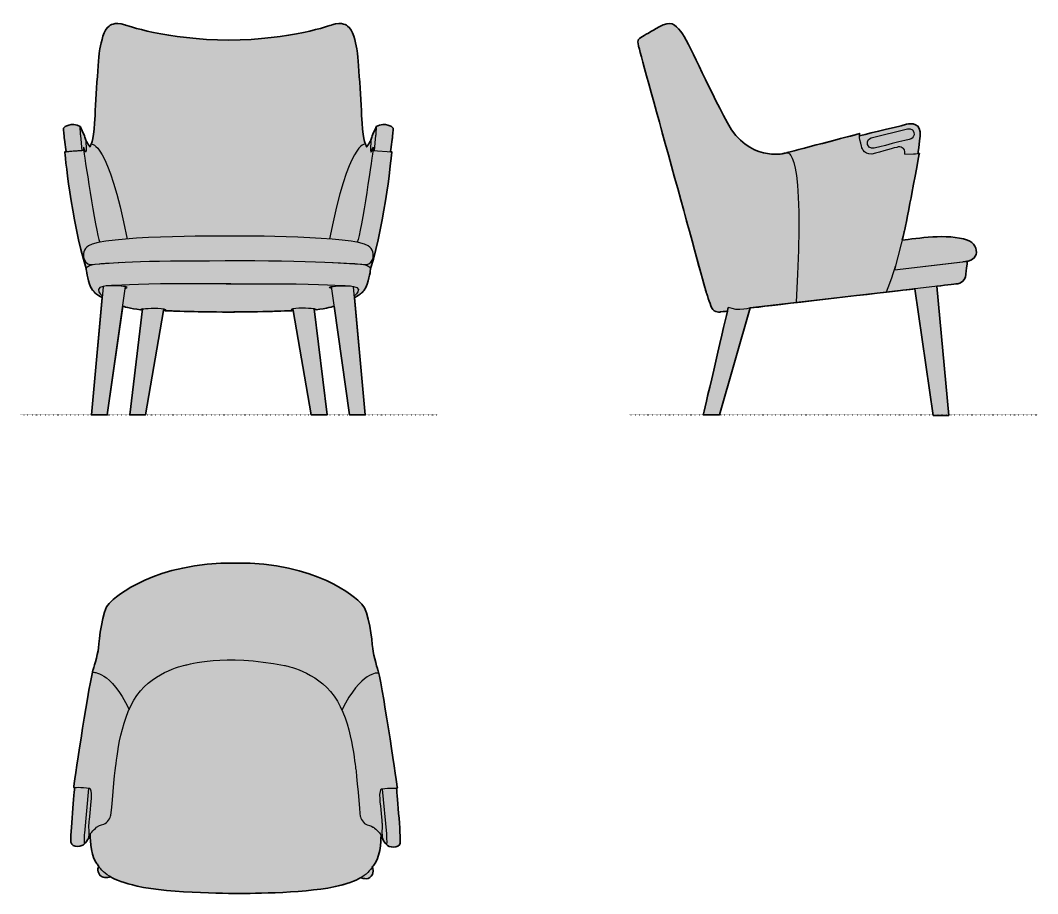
# Model space of a CAD drawing. Header units: millimetres. Extents: x 0 to 2150, y -1012 to 834.
import ezdxf

# ---------------------------------------------------------------- set-up
doc = ezdxf.new("R2010")
doc.units = ezdxf.units.MM
doc.linetypes.add('Dots', pattern=[1, 0, -1])
doc.layers.add('Blocks', color=7, linetype='Continuous')
doc.layers.add('Blocks$Fill', color=7, linetype='Continuous', true_color=0xffffff)
for name, color, linetype, lineweight, true_color in [('Blocks$Inner', 7, 'Continuous', 25, 0x007f00), ('Blocks$Outline', 7, 'Continuous', 35, 0xff3f3f), ('Groud', 7, 'Dots', 25, 0x243775)]:
    doc.layers.add(name, color=color, linetype=linetype, lineweight=lineweight, true_color=true_color)

# ---------------------------------------------------------------- blocks, each defined once
blk = doc.blocks.new('CH71 Front')
at = {"layer": 'Blocks$Fill'}
blk.add_hatch(color=256, dxfattribs=at).paths.add_polyline_path([(-708.6, 248.3), (-731, 0), (-697.8, 0), (-665.1, 229.7), (-662.2, 228.8), (-658.8, 227.9), (-654.3, 226.9), (-648.8, 225.7), (-642.4, 224.5), (-635.2, 223.3), (-631.4, 222.8), (-627.4, 222.4), (-627.4, 222.4), (-627.4, 222.4), (-627.3, 222.4), (-627.2, 222.5), (-627.1, 222.6), (-627, 222.7), (-626.8, 222.8), (-626.6, 222.9), (-626.3, 223), (-626, 223.1), (-625.7, 223.3), (-625.4, 223.4), (-625, 223.5), (-624.6, 223.6), (-624.2, 223.8), (-624, 223.8), (-623.8, 223.9), (-623.5, 223.9), (-623.3, 224), (-650.3, 0), (-617.1, 0), (-578.7, 220.4), (-578.7, 220.4), (-578.7, 220.4), (-578.6, 220.4), (-578.5, 220.4), (-577.9, 220.4), (-575.5, 220.3), (-566.6, 219.9), (-535, 218.9), (-441.5, 217.5), (-348.1, 218.9), (-316.7, 219.9), (-307.8, 220.3), (-305.5, 220.4), (-304.9, 220.4), (-304.7, 220.4), (-304.7, 220.4), (-304.7, 220.4), (-304.7, 220.4), (-266.3, 0), (-233.1, 0), (-260, 224), (-259.8, 223.9), (-259.6, 223.9), (-259.3, 223.8), (-259.1, 223.8), (-258.7, 223.6), (-258.3, 223.5), (-257.9, 223.4), (-257.6, 223.3), (-257.3, 223.1), (-257, 223), (-256.8, 222.9), (-256.6, 222.8), (-256.4, 222.7), (-256.2, 222.6), (-256.1, 222.5), (-256, 222.4), (-255.9, 222.4), (-255.9, 222.4), (-252, 222.8), (-248.2, 223.3), (-241, 224.5), (-234.6, 225.7), (-229, 226.9), (-224.5, 227.9), (-221.1, 228.8), (-218.2, 229.7), (-185.5, 0), (-152.3, 0), (-174.8, 248.3), (-174.2, 248.5), (-173.2, 249), (-172, 249.6), (-170.5, 250.4), (-169.7, 250.8), (-168.8, 251.3), (-167.9, 251.9), (-167, 252.5), (-166, 253.2), (-165, 253.9), (-164, 254.6), (-163, 255.5), (-161.9, 256.3), (-160.9, 257.2), (-159.8, 258.2), (-158.8, 259.2), (-157.7, 260.3), (-156.7, 261.5), (-155.7, 262.7), (-155.2, 263.3), (-154.7, 263.9), (-154.2, 264.6), (-153.8, 265.2), (-153.3, 265.9), (-152.8, 266.6), (-152.4, 267.3), (-152, 268), (-151.5, 268.7), (-151.1, 269.5), (-150.7, 270.3), (-150.4, 271), (-150, 271.8), (-149.6, 272.7), (-149.3, 273.5), (-149, 274.3), (-148.7, 275.2), (-148.4, 276.1), (-147.2, 279.7), (-146.2, 283.3), (-144.5, 289.8), (-143.2, 295.5), (-142.3, 300.3), (-141.6, 304.2), (-141.2, 307.1), (-141, 308.8), (-141, 309.5), (-135.2, 329.1), (-129.8, 349.5), (-124.9, 370.3), (-120.4, 391.2), (-112.7, 432.4), (-106.5, 471.1), (-98.6, 531.7), (-96.1, 555.8), (-98.8, 556), (-94.7, 586.8), (-94.7, 586.8), (-93.9, 595.6), (-93.6, 599), (-93.5, 602.2), (-93.4, 603.6), (-93.4, 604.2), (-93.4, 604.8), (-93.4, 605.3), (-93.5, 605.5), (-93.5, 605.7), (-93.5, 605.9), (-93.5, 606.1), (-93.5, 606.2), (-93.6, 606.2), (-93.6, 606.3), (-93.6, 606.4), (-93.6, 606.4), (-93.6, 606.4), (-93.6, 606.5), (-93.6, 606.5), (-93.6, 606.5), (-93.7, 606.6), (-93.7, 606.6), (-93.7, 606.6), (-93.7, 606.7), (-93.7, 606.7), (-93.8, 606.8), (-93.8, 606.8), (-93.8, 606.9), (-93.9, 607), (-93.9, 607), (-94, 607.1), (-94.1, 607.2), (-94.2, 607.3), (-94.2, 607.4), (-94.3, 607.5), (-94.4, 607.6), (-94.5, 607.7), (-94.7, 607.9), (-95, 608.1), (-95.2, 608.3), (-95.5, 608.5), (-95.7, 608.7), (-96, 609), (-96.4, 609.2), (-96.7, 609.4), (-97.1, 609.6), (-97.4, 609.9), (-97.8, 610.1), (-98.2, 610.3), (-98.7, 610.5), (-99.1, 610.8), (-99.6, 611), (-100, 611.2), (-100.5, 611.4), (-101, 611.6), (-101.5, 611.8), (-102.1, 612), (-102.6, 612.2), (-103.2, 612.4), (-103.7, 612.6), (-104.3, 612.7), (-104.9, 612.9), (-105.6, 613.1), (-106.2, 613.2), (-106.8, 613.3), (-107.5, 613.4), (-108.1, 613.5), (-108.8, 613.6), (-109.5, 613.7), (-110.2, 613.8), (-110.9, 613.8), (-111.6, 613.8), (-112.4, 613.9), (-113.1, 613.9), (-113.9, 613.8), (-114.6, 613.8), (-115.4, 613.7), (-116.2, 613.7), (-117, 613.6), (-117.8, 613.5), (-118.6, 613.3), (-119.4, 613.2), (-120.3, 613), (-121.1, 612.8), (-121.9, 612.5), (-122.8, 612.3), (-123.6, 612), (-124.5, 611.7), (-125.4, 611.4), (-126.3, 611), (-127.1, 610.6), (-128, 610.2), (-128.9, 609.7), (-128.9, 609.7), (-136, 593.2), (-137.4, 589.9), (-140.4, 581.8), (-140.8, 580.6), (-141.3, 579.4), (-141.9, 578.2), (-142.5, 576.9), (-143.2, 575.6), (-144, 574.2), (-144.9, 572.8), (-145.8, 571.3), (-146.9, 569.8), (-148.1, 568.2), (-149.4, 566.5), (-149.4, 566.5), (-149.5, 566.6), (-149.6, 566.8), (-149.8, 567.1), (-150, 567.5), (-150.2, 567.9), (-150.7, 569.1), (-151.3, 570.7), (-152, 572.6), (-152.8, 574.9), (-153.6, 577.7), (-154.4, 580.9), (-155.3, 584.5), (-156.1, 588.6), (-156.9, 593.2), (-157.6, 598.3), (-158.2, 603.9), (-158.7, 610.1), (-159.1, 616.8), (-164, 703.1), (-167.2, 747.5), (-168.8, 763.7), (-169.5, 769.5), (-169.8, 771.7), (-170, 772.7), (-170.2, 773.5), (-172.9, 786.7), (-173.7, 790.2), (-174.6, 793.8), (-175.6, 797.3), (-176.6, 800.7), (-177.2, 802.4), (-177.8, 804.1), (-178.4, 805.7), (-179, 807.3), (-179.7, 808.9), (-180.4, 810.4), (-181.2, 811.8), (-181.6, 812.5), (-182, 813.2), (-182.4, 813.9), (-182.8, 814.5), (-183.2, 815.2), (-183.7, 815.8), (-184.1, 816.4), (-184.6, 817), (-185, 817.6), (-185.5, 818.1), (-186, 818.7), (-186.5, 819.2), (-187, 819.7), (-187.5, 820.2), (-188.1, 820.6), (-188.3, 820.8), (-188.6, 821.1), (-188.9, 821.3), (-189.2, 821.5), (-189.4, 821.7), (-189.7, 821.8), (-189.7, 821.9), (-189.7, 821.9), (-189.8, 821.9), (-189.8, 821.9), (-190.5, 822.4), (-190.8, 822.7), (-191.1, 822.9), (-191.5, 823.2), (-192, 823.5), (-192.6, 823.9), (-193.1, 824.2), (-193.5, 824.4), (-193.8, 824.6), (-194.1, 824.7), (-194.5, 824.9), (-194.9, 825.1), (-195.3, 825.2), (-195.7, 825.4), (-196.1, 825.6), (-196.5, 825.7), (-197, 825.9), (-197.5, 826), (-197.9, 826.2), (-198.4, 826.3), (-199, 826.4), (-199.5, 826.6), (-200.1, 826.7), (-200.6, 826.8), (-201.2, 826.9), (-201.8, 827), (-202.4, 827), (-203.1, 827.1), (-203.7, 827.2), (-204.4, 827.2), (-205.1, 827.2), (-205.8, 827.3), (-206.5, 827.3), (-207.3, 827.3), (-208.1, 827.2), (-208.8, 827.2), (-209.7, 827.1), (-210.5, 827.1), (-211.3, 827), (-212.2, 826.9), (-213.1, 826.7), (-214, 826.6), (-214.9, 826.4), (-216.8, 826), (-218.7, 825.5), (-220.8, 825), (-222.9, 824.3), (-222.9, 824.3), (-226.9, 822.9), (-238.5, 819.4), (-247.1, 816.9), (-257.3, 814.3), (-269.2, 811.4), (-282.7, 808.4), (-297.7, 805.4), (-314.2, 802.6), (-332.1, 799.8), (-351.4, 797.4), (-371.9, 795.3), (-393.7, 793.7), (-416.7, 792.6), (-440.7, 792.2), (-464.8, 792.6), (-487.8, 793.7), (-509.6, 795.3), (-530.3, 797.4), (-549.7, 799.8), (-567.8, 802.6), (-584.5, 805.4), (-599.7, 808.4), (-613.4, 811.4), (-625.4, 814.3), (-635.8, 816.9), (-644.5, 819.4), (-656.3, 822.9), (-660.4, 824.3), (-662.5, 825), (-664.6, 825.5), (-666.6, 826), (-668.5, 826.4), (-669.4, 826.6), (-670.3, 826.7), (-671.2, 826.9), (-672, 827), (-672.9, 827.1), (-673.7, 827.1), (-674.5, 827.2), (-675.3, 827.2), (-676, 827.3), (-676.8, 827.3), (-677.5, 827.3), (-678.2, 827.2), (-678.9, 827.2), (-679.6, 827.2), (-680.3, 827.1), (-680.9, 827), (-681.5, 827), (-682.1, 826.9), (-682.7, 826.8), (-683.3, 826.7), (-683.8, 826.6), (-684.4, 826.4), (-684.9, 826.3), (-685.4, 826.2), (-685.9, 826), (-686.4, 825.9), (-686.8, 825.7), (-687.2, 825.6), (-687.7, 825.4), (-688.1, 825.2), (-688.5, 825.1), (-688.8, 824.9), (-689.2, 824.7), (-689.6, 824.6), (-689.9, 824.4), (-690.2, 824.2), (-690.8, 823.9), (-691.3, 823.5), (-691.8, 823.2), (-692.2, 822.9), (-692.6, 822.7), (-692.9, 822.4), (-693.5, 821.9), (-693.6, 821.9), (-693.6, 821.9), (-693.6, 821.9), (-693.6, 821.8), (-693.9, 821.7), (-694.2, 821.5), (-694.5, 821.3), (-694.7, 821.1), (-695, 820.8), (-695.3, 820.6), (-695.8, 820.2), (-696.3, 819.7), (-696.9, 819.2), (-697.4, 818.7), (-697.8, 818.1), (-698.3, 817.6), (-698.8, 817), (-699.2, 816.4), (-699.7, 815.8), (-700.1, 815.2), (-700.6, 814.5), (-701, 813.9), (-701.4, 813.2), (-701.8, 812.5), (-702.2, 811.8), (-702.9, 810.4), (-703.6, 808.9), (-704.3, 807.3), (-705, 805.7), (-705.6, 804.1), (-706.2, 802.4), (-706.8, 800.7), (-707.8, 797.3), (-708.8, 793.8), (-710.5, 786.7), (-713.3, 773.5), (-713.5, 772.7), (-713.7, 771.7), (-714, 769.5), (-714.7, 763.7), (-716.3, 747.5), (-719.5, 703.1), (-724.4, 616.8), (-724.8, 610.1), (-725.3, 603.9), (-725.9, 598.3), (-726.6, 593.2), (-727.4, 588.6), (-728.2, 584.5), (-729.1, 580.9), (-729.9, 577.7), (-730.7, 574.9), (-731.5, 572.6), (-732.2, 570.7), (-732.8, 569.1), (-733.3, 567.9), (-733.5, 567.5), (-733.7, 567.1), (-733.9, 566.8), (-734, 566.6), (-734.1, 566.5), (-734.1, 566.5), (-735.4, 568.2), (-736.6, 569.8), (-737.7, 571.3), (-738.6, 572.8), (-739.5, 574.2), (-740.3, 575.6), (-741, 576.9), (-741.6, 578.2), (-742.2, 579.4), (-742.7, 580.6), (-743.1, 581.8), (-746.1, 589.9), (-754.5, 609.6), (-754.6, 609.7), (-755.5, 610.2), (-756.4, 610.6), (-757.2, 611), (-758.1, 611.4), (-759, 611.7), (-759.9, 612), (-760.7, 612.3), (-761.6, 612.5), (-762.4, 612.8), (-763.2, 613), (-764.1, 613.2), (-764.9, 613.3), (-765.7, 613.5), (-766.5, 613.6), (-767.3, 613.7), (-768.1, 613.7), (-768.8, 613.8), (-769.6, 613.8), (-770.4, 613.9), (-771.1, 613.9), (-771.8, 613.8), (-772.6, 613.8), (-773.3, 613.8), (-774, 613.7), (-774.7, 613.6), (-775.4, 613.5), (-776, 613.4), (-776.7, 613.3), (-777.3, 613.2), (-777.9, 613.1), (-778.6, 612.9), (-779.2, 612.7), (-779.8, 612.6), (-780.3, 612.4), (-780.9, 612.2), (-781.4, 612), (-782, 611.8), (-782.5, 611.6), (-783, 611.4), (-783.5, 611.2), (-783.9, 611), (-784.4, 610.8), (-784.8, 610.5), (-785.3, 610.3), (-785.7, 610.1), (-786.1, 609.9), (-786.4, 609.6), (-786.8, 609.4), (-787.1, 609.2), (-787.4, 609), (-787.8, 608.7), (-788, 608.5), (-788.3, 608.3), (-788.5, 608.1), (-788.8, 607.9), (-789, 607.7), (-789.1, 607.6), (-789.2, 607.5), (-789.3, 607.4), (-789.3, 607.3), (-789.4, 607.2), (-789.5, 607.1), (-789.6, 607), (-789.6, 607), (-789.7, 606.9), (-789.7, 606.8), (-789.7, 606.8), (-789.8, 606.7), (-789.8, 606.7), (-789.8, 606.6), (-789.8, 606.6), (-789.8, 606.6), (-789.9, 606.5), (-789.9, 606.5), (-789.9, 606.5), (-789.9, 606.4), (-789.9, 606.4), (-789.9, 606.4), (-789.9, 606.3), (-789.9, 606.2), (-790, 606.2), (-790, 606.1), (-790, 605.9), (-790, 605.7), (-790, 605.5), (-790, 605.3), (-790.1, 604.8), (-790.1, 604.2), (-790.1, 603.6), (-790, 602.2), (-789.9, 599), (-789.1, 589.5), (-788.8, 586.8), (-788.8, 586.8), (-784.7, 556), (-787.4, 555.8), (-787.4, 555.7), (-784.9, 531.7), (-777, 471.1), (-770.8, 432.4), (-763, 391.2), (-758.5, 370.3), (-753.6, 349.5), (-748.2, 329.1), (-742.4, 309.5), (-742.3, 308.8), (-742.1, 307.1), (-741.7, 304.2), (-741.1, 300.3), (-740.1, 295.5), (-738.8, 289.8), (-737.1, 283.3), (-736.1, 279.7), (-735, 276.1), (-734.7, 275.2), (-734.4, 274.3), (-734.1, 273.5), (-733.7, 272.7), (-733.4, 271.8), (-733, 271), (-732.6, 270.3), (-732.2, 269.5), (-731.8, 268.7), (-731.4, 268), (-730.9, 267.3), (-730.5, 266.6), (-730, 265.9), (-729.6, 265.2), (-729.1, 264.6), (-728.6, 263.9), (-728.1, 263.3), (-727.7, 262.7), (-726.7, 261.5), (-725.6, 260.3), (-724.6, 259.2), (-723.5, 258.2), (-722.5, 257.2), (-721.4, 256.3), (-720.4, 255.5), (-719.3, 254.6), (-718.3, 253.9), (-717.3, 253.2), (-716.4, 252.5), (-715.4, 251.9), (-714.5, 251.3), (-713.6, 250.8), (-712.8, 250.4), (-711.4, 249.6), (-710.1, 249), (-709.2, 248.5)], flags=0)
at = {"layer": 'Blocks$Inner'}
for points in [[(-136.2, 558.8), (-96.1, 555.8)], [(-706.5, 271), (-731, 0), (-697.8, 0), (-659.3, 271.1)], [(-224.1, 271.1), (-185.5, 0), (-152.3, 0), (-176.8, 271)], [(-623.3, 224), (-650.3, 0), (-617.1, 0), (-578, 224.2)], [(-305.3, 224.2), (-266.3, 0), (-233.1, 0), (-260, 224)]]:
    blk.add_lwpolyline(points, dxfattribs=at)
for points, degree in [([(-693.6, 821.8), (-705.9, 813.9), (-709.8, 789.6), (-713.3, 773.5)], 3), ([(-660.4, 824.3), (-683.7, 832), (-692.7, 822.4), (-693.6, 821.8)], 3), ([(-440.7, 792.2), (-571.8, 792.6), (-660.4, 824.3), (-660.4, 824.3)], 3), ([(-222.9, 824.3), (-222.9, 824.3), (-309.7, 792.6), (-440.7, 792.2)], 3), ([(-189.7, 821.8), (-190.6, 822.4), (-199.7, 832), (-222.9, 824.3)], 3), ([(-170.2, 773.5), (-173.5, 789.6), (-177.5, 813.9), (-189.7, 821.8)], 3), ([(-159.1, 616.8), (-160.9, 654.1), (-166.8, 757.4), (-170.2, 773.5)], 3), ([(-149.4, 566.5), (-149.4, 566.5), (-157.3, 579.5), (-159.1, 616.8)], 3), ([(-128.9, 609.7), (-128.9, 609.7), (-136.4, 592.9), (-138.4, 587.3)], 3), ([(-138.4, 587.3), (-140.4, 581.6), (-142, 575.6), (-149.4, 566.5)], 3), ([(-731.2, 572.7), (-731.2, 572.7), (-695.2, 577.9), (-655.7, 371.6)], 3), ([(-152.3, 572.7), (-152.3, 572.7), (-188.3, 578.2), (-227.8, 372)], 3), ([(-747.3, 558.8), (-787.4, 555.8)], 1), ([(-787.4, 555.8), (-787.4, 555.8), (-774.6, 412), (-742.4, 309.5)], 3), ([(-747.3, 558.8), (-747.3, 558.8), (-722.9, 386.1), (-713.3, 365)], 3), ([(-136.2, 558.8), (-136.2, 558.8), (-159.9, 386.1), (-169.5, 365)], 3), ([(-96.1, 555.8), (-96.1, 555.8), (-108.9, 412), (-141, 309.5)], 3), ([(-578.7, 220.4), (-578.7, 220.4), (-496.9, 217), (-426.5, 217.6)], 3), ([(-304.7, 220.4), (-304.7, 220.4), (-386.4, 217), (-456.9, 217.6)], 3)]:
    blk.add_open_spline(points, degree=degree, dxfattribs=at)
for points, knots in [([(-734.1, 566.5), (-734.1, 566.5), (-726.2, 579.5), (-724.4, 616.8), (-722.6, 654.1), (-716.7, 757.4), (-713.3, 773.5)], [0, 0, 0, 0, 1, 1, 1, 2, 2, 2, 2]), ([(-784.7, 556), (-784.7, 556), (-788.8, 586.8), (-788.8, 586.8), (-788.8, 586.8), (-790.6, 603.7), (-789.9, 606.4), (-789.2, 609), (-773.7, 619.6), (-754.6, 609.7), (-754.6, 609.7), (-747.1, 592.9), (-745.1, 587.3), (-743.1, 581.6), (-741.5, 575.6), (-734.1, 566.5)], [-5, -5, -5, -5, -4, -4, -4, -3, -3, -3, -2, -2, -2, -1, -1, -1, 0, 0, 0, 0]), ([(-750.4, 558.8), (-750.4, 558.8), (-753.8, 590.3), (-753.8, 590.3), (-753.8, 590.3), (-755.3, 605.1), (-754.6, 609.7)], [0, 0, 0, 0, 1, 1, 1, 2, 2, 2, 2]), ([(-133.1, 558.8), (-133.1, 558.8), (-129.7, 590.3), (-129.7, 590.3), (-129.7, 590.3), (-128.2, 605.1), (-128.9, 609.7)], [0, 0, 0, 0, 1, 1, 1, 2, 2, 2, 2]), ([(-98.8, 556), (-98.8, 556), (-94.7, 586.8), (-94.7, 586.8), (-94.7, 586.8), (-92.9, 603.7), (-93.6, 606.4), (-94.3, 609), (-109.8, 619.6), (-128.9, 609.7)], [-5, -5, -5, -5, -4, -4, -4, -3, -3, -3, -2, -2, -2, -2]), ([(-743.1, 580.9), (-743.1, 580.9), (-742.4, 560), (-742.4, 560), (-742.4, 560), (-742.4, 550), (-745, 558.7), (-749.5, 574.2), (-747.3, 558.8), (-747.3, 558.8)], [0, 0, 0, 0, 1, 1, 1, 2, 2, 2, 3, 3, 3, 3]), ([(-140.4, 580.9), (-140.4, 580.9), (-141, 560), (-141, 560), (-141, 560), (-141.1, 550), (-138.5, 558.7), (-134, 574.2), (-136.2, 558.8), (-136.2, 558.8)], [0, 0, 0, 0, 1, 1, 1, 2, 2, 2, 3, 3, 3, 3]), ([(-438.1, 378), (-461.5, 378.5), (-707.3, 378.6), (-737.3, 357.3), (-747.1, 350.4), (-750.2, 339.8), (-746.7, 329.3), (-743.2, 318.9), (-732.8, 317.8), (-732.8, 317.8), (-732.8, 317.8), (-665.1, 322.7), (-665.1, 322.7)], [4, 4, 4, 4, 5, 5, 5, 6, 6, 6, 7, 7, 7, 8, 8, 8, 8]), ([(-221.2, 322.1), (-221.2, 322.1), (-150.5, 317.8), (-150.5, 317.8), (-150.5, 317.8), (-140.1, 318.9), (-136.6, 329.3), (-133.2, 339.8), (-136.2, 350.4), (-146, 357.3), (-176.1, 378.6), (-414.7, 378), (-438.1, 378)], [0, 0, 0, 0, 1, 1, 1, 2, 2, 2, 3, 3, 3, 4, 4, 4, 4]), ([(-742.4, 309.5), (-742.4, 309.5), (-742.4, 309.7), (-742.4, 309.7), (-742.4, 309.7), (-742.4, 309.9), (-742.4, 309.9), (-742.4, 309.9), (-742.4, 310.2), (-742.4, 310.2), (-742.4, 310.2), (-741.9, 317.3), (-714.8, 319.4), (-714.8, 319.4), (-645.6, 326.7), (-481.5, 325.9), (-301.2, 328.3), (-168.6, 319.4), (-168.6, 319.4), (-141.4, 317.3), (-141, 310.2), (-141, 310.2), (-141, 310.2), (-141, 309.9), (-141, 309.9), (-141, 309.9), (-141, 309.7), (-141, 309.7), (-141, 309.7), (-141, 309.5), (-141, 309.5), (-141, 309.5), (-141, 309.2), (-141, 309.2)], [1.166666, 1.166666, 1.166666, 1.166666, 2.333333, 2.333333, 2.333333, 3.5, 3.5, 3.5, 4.666667, 4.666667, 4.666667, 5.833333, 5.833333, 5.833333, 7, 7, 7, 8.166667, 8.166667, 8.166667, 9.333333, 9.333333, 9.333333, 10.5, 10.5, 10.5, 11.666667, 11.666667, 11.666667, 12.833333, 12.833333, 12.833333, 14, 14, 14, 14]), ([(-742.4, 309.5), (-742.4, 309.5), (-741.4, 296.2), (-735, 276.1), (-728.5, 255.9), (-708.3, 248.2), (-708.3, 248.2)], [0, 0, 0, 0, 1, 1, 1, 2, 2, 2, 2]), ([(-141, 309.5), (-141, 309.5), (-141.9, 296.2), (-148.4, 276.1), (-154.8, 255.9), (-175, 248.2), (-175, 248.2)], [2, 2, 2, 2, 3, 3, 3, 4, 4, 4, 4]), ([(-436.8, 277.3), (-543.1, 276.3), (-578.8, 276.9), (-585.3, 276.8), (-654.9, 275.2), (-696.1, 272.9), (-696.1, 272.9), (-696.1, 272.9), (-716.6, 272.2), (-716.5, 265.2), (-716.4, 258.3), (-708.3, 251.7), (-708.3, 251.7)], [0, 0, 0, 0, 1, 1, 1, 2, 2, 2, 3, 3, 3, 4, 4, 4, 4]), ([(-659.8, 267.4), (-659.8, 267.4), (-650.6, 269.2), (-659.3, 271.1), (-667.9, 273), (-690.8, 273.3), (-700, 272.6)], [0, 0, 0, 0, 1, 1, 1, 2, 2, 2, 2]), ([(-446.5, 277.3), (-340.3, 276.3), (-304.5, 276.9), (-298, 276.8), (-228.5, 275.2), (-187.3, 272.9), (-187.3, 272.9), (-187.3, 272.9), (-166.7, 272.2), (-166.8, 265.2), (-167, 258.3), (-175.1, 251.7), (-175.1, 251.7)], [0, 0, 0, 0, 1, 1, 1, 2, 2, 2, 3, 3, 3, 4, 4, 4, 4]), ([(-223.6, 267.4), (-223.6, 267.4), (-232.7, 269.2), (-224.1, 271.1), (-215.4, 273), (-192.5, 273.3), (-183.4, 272.6)], [0, 0, 0, 0, 1, 1, 1, 2, 2, 2, 2]), ([(-665.1, 229.7), (-665.1, 229.7), (-648.9, 224.6), (-627.4, 222.4), (-627.4, 222.4), (-625.7, 223.6), (-622.8, 224), (-620, 224.5), (-592.6, 227.7), (-578, 224.2), (-569.2, 222), (-578.2, 221.1), (-578.2, 221.1)], [0, 0, 0, 0, 1, 1, 1, 2, 2, 2, 3, 3, 3, 4, 4, 4, 4]), ([(-218.2, 229.7), (-218.2, 229.7), (-234.4, 224.6), (-255.9, 222.4), (-255.9, 222.4), (-257.6, 223.6), (-260.5, 224), (-263.4, 224.5), (-290.8, 227.7), (-305.3, 224.2), (-314.1, 222), (-305.2, 221.1), (-305.2, 221.1)], [0, 0, 0, 0, 1, 1, 1, 2, 2, 2, 3, 3, 3, 4, 4, 4, 4])]:
    blk.add_open_spline(points, degree=3, knots=knots, dxfattribs=at)
at = {"layer": 'Blocks$Outline'}
for points in [[(-708.6, 248.3), (-731, 0), (-697.8, 0), (-665.1, 229.7)], [(-218.2, 229.7), (-185.5, 0), (-152.3, 0), (-174.8, 248.3)], [(-623.3, 224), (-650.3, 0), (-617.1, 0), (-578.7, 220.4)], [(-304.7, 220.4), (-266.3, 0), (-233.1, 0), (-260, 224)]]:
    blk.add_lwpolyline(points, dxfattribs=at)
for points, knots in [([(-98.8, 556), (-98.8, 556.1), (-94.7, 586.8), (-94.7, 586.8), (-94.7, 586.8), (-92.9, 603.7), (-93.6, 606.4), (-94.3, 609), (-109.8, 619.6), (-128.9, 609.7), (-128.9, 609.7), (-136.4, 592.9), (-138.4, 587.3), (-140.4, 581.6), (-142, 575.6), (-149.4, 566.5), (-149.4, 566.5), (-157.3, 579.5), (-159.1, 616.8), (-160.9, 654.1), (-166.8, 757.4), (-170.2, 773.5), (-173.5, 789.6), (-177.5, 813.9), (-189.7, 821.8), (-190.6, 822.4), (-199.7, 832), (-222.9, 824.3), (-222.9, 824.3), (-309.7, 792.6), (-440.7, 792.2), (-571.8, 792.6), (-660.4, 824.3), (-660.4, 824.3), (-683.7, 832), (-692.7, 822.4), (-693.6, 821.8), (-705.9, 813.9), (-709.8, 789.6), (-713.3, 773.5)], [-4.998145, -4.998145, -4.998145, -4.998145, -4, -4, -4, -3, -3, -3, -2, -2, -2, -1, -1, -1, 0, 0, 0, 1, 1, 1, 2, 2, 2, 3, 3, 3, 4, 4, 4, 5, 5, 5, 6, 6, 6, 7, 7, 7, 8, 8, 8, 8]), ([(-713.3, 773.5), (-716.7, 757.4), (-722.6, 654.1), (-724.4, 616.8), (-726.2, 579.5), (-734.1, 566.5), (-734.1, 566.5), (-741.5, 575.6), (-743.1, 581.6), (-745.1, 587.3), (-747.1, 592.9), (-754.6, 609.7), (-754.6, 609.7), (-773.7, 619.6), (-789.2, 609), (-789.9, 606.4), (-790.6, 603.7), (-788.8, 586.8), (-788.8, 586.8), (-788.8, 586.8), (-784.7, 556.1), (-784.7, 556)], [-2, -2, -2, -2, -1, -1, -1, 0, 0, 0, 1, 1, 1, 2, 2, 2, 3, 3, 3, 4, 4, 4, 4.998091, 4.998091, 4.998091, 4.998091]), ([(-784.7, 556), (-785.6, 555.9), (-786.5, 555.8), (-787.4, 555.8), (-787.4, 555.8), (-774.6, 412), (-742.4, 309.5)], [0.933644, 0.933644, 0.933644, 0.933644, 1, 1, 1, 2, 2, 2, 2]), ([(-174.8, 248.3), (-172.5, 249.2), (-154.4, 257.2), (-148.4, 276.1), (-141.9, 296.2), (-141, 309.5), (-141, 309.5), (-108.9, 412), (-96.1, 555.8), (-96.1, 555.8), (-97, 555.8), (-97.9, 555.9), (-98.8, 556)], [-3.935318, -3.935318, -3.935318, -3.935318, -3, -3, -3, -2, -2, -2, -1, -1, -1, -0.933651, -0.933651, -0.933651, -0.933651]), ([(-742.4, 309.5), (-742.4, 309.5), (-741.4, 296.2), (-735, 276.1), (-729, 257.2), (-710.9, 249.2), (-708.6, 248.3)], [0, 0, 0, 0, 1, 1, 1, 1.935319, 1.935319, 1.935319, 1.935319]), ([(-665.1, 229.7), (-665.1, 229.7), (-648.9, 224.6), (-627.4, 222.4), (-627.4, 222.4), (-625.9, 223.5), (-623.3, 224)], [0.001741, 0.001741, 0.001741, 0.001741, 1, 1, 1, 1.94465, 1.94465, 1.94465, 1.94465]), ([(-260, 224), (-257.5, 223.5), (-255.9, 222.4), (-255.9, 222.4), (-234.4, 224.6), (-218.3, 229.7), (-218.2, 229.7)], [-1.944651, -1.944651, -1.944651, -1.944651, -1, -1, -1, -0.001741, -0.001741, -0.001741, -0.001741])]:
    blk.add_open_spline(points, degree=3, knots=knots, dxfattribs=at)
for points in [[(-578.7, 220.4), (-578.7, 220.4), (-508, 217.4), (-441.5, 217.5)], [(-441.5, 217.5), (-375, 217.4), (-304.7, 220.4), (-304.7, 220.4)]]:
    blk.add_open_spline(points, degree=3, dxfattribs=at)
blk = doc.blocks.new('CH71 Side')
at = {"layer": 'Blocks$Fill', "extrusion": (0, 0, -1)}
blk.add_hatch(color=256, dxfattribs=at).paths.add_polyline_path([(148.2, 272.1), (123.1, -0.9), (155.9, -0.9), (194.9, 266.5), (194.9, 266.5), (542.9, 226), (608.1, 0), (608.6, 0), (642.1, 0), (642.1, 0), (590.9, 219.4), (605.1, 217.7), (605.1, 217.7), (605.3, 217.7), (605.5, 217.6), (605.7, 217.6), (606.1, 217.5), (606.5, 217.5), (606.9, 217.4), (607.4, 217.4), (607.9, 217.4), (608.5, 217.4), (609.1, 217.3), (609.8, 217.4), (610.5, 217.4), (610.8, 217.4), (611.2, 217.5), (611.6, 217.5), (611.9, 217.6), (612.3, 217.6), (612.7, 217.7), (613.1, 217.8), (613.5, 217.8), (613.9, 217.9), (614.3, 218), (614.7, 218.2), (615.1, 218.3), (615.5, 218.4), (615.9, 218.6), (616.3, 218.7), (616.7, 218.9), (617.1, 219.1), (617.5, 219.3), (617.9, 219.5), (618.3, 219.8), (618.7, 220), (619.1, 220.3), (619.4, 220.6), (619.8, 220.9), (620.2, 221.2), (620.6, 221.5), (620.9, 221.9), (621.3, 222.2), (621.6, 222.6), (622, 223), (622.3, 223.4), (622.7, 223.9), (623, 224.4), (623.3, 224.8), (623.6, 225.4), (623.9, 225.9), (624.1, 226.4), (624.4, 227), (625.1, 228.7), (625.9, 230.7), (627.7, 235.4), (631.5, 246.2), (636.2, 260.4), (778.7, 778.4), (778.7, 778.4), (779, 780.2), (779.6, 784.1), (779.9, 786.3), (780, 787.3), (780.1, 788.3), (780.2, 788.8), (780.2, 789.3), (780.2, 789.7), (780.2, 789.9), (780.2, 790.1), (780.2, 790.2), (780.1, 790.4), (780.1, 790.6), (780.1, 790.7), (780.1, 790.8), (780.1, 790.8), (780.1, 790.9), (780.1, 791), (780, 791), (780, 791.1), (780, 791.1), (780, 791.1), (780, 791.2), (780, 791.2), (779.9, 791.5), (779.7, 791.9), (779.6, 792), (779.5, 792.2), (779.4, 792.4), (779.3, 792.6), (779.2, 792.8), (779.1, 793), (779, 793.2), (778.9, 793.4), (778.7, 793.6), (778.6, 793.8), (778.4, 794), (778.3, 794.2), (778.1, 794.4), (777.9, 794.6), (777.7, 794.8), (777.5, 795), (777.3, 795.2), (777.1, 795.4), (776.8, 795.7), (776.6, 795.9), (776.3, 796.1), (776, 796.3), (775.7, 796.6), (775.4, 796.8), (775.1, 797), (774.7, 797.2), (774.4, 797.5), (774, 797.7), (758.1, 807.1), (735.4, 819.9), (733, 821.1), (730.8, 822.3), (728.6, 823.3), (726.5, 824.1), (725.6, 824.5), (724.6, 824.9), (723.6, 825.3), (722.7, 825.6), (721.8, 825.9), (720.9, 826.1), (720.1, 826.4), (719.2, 826.6), (718.4, 826.7), (717.6, 826.9), (716.8, 827), (716, 827.1), (715.3, 827.2), (714.5, 827.2), (713.8, 827.2), (713.1, 827.2), (712.7, 827.2), (712.4, 827.2), (712, 827.2), (711.7, 827.2), (711.4, 827.1), (711, 827.1), (710.7, 827), (710.4, 827), (710, 826.9), (709.7, 826.9), (709.4, 826.8), (709.1, 826.7), (708.8, 826.6), (708.4, 826.6), (708.1, 826.5), (707.8, 826.4), (707.5, 826.3), (707.2, 826.2), (706.9, 826), (706.6, 825.9), (706.3, 825.8), (706, 825.7), (705.4, 825.4), (704.9, 825.1), (704.3, 824.8), (703.7, 824.4), (703.2, 824.1), (702.6, 823.7), (702.1, 823.3), (701.5, 822.9), (701, 822.5), (700.4, 822), (699.9, 821.5), (699.3, 821), (698.8, 820.5), (697.7, 819.5), (696.6, 818.3), (695.5, 817.1), (694.4, 815.9), (689.6, 810.3), (688.8, 809.3), (687.9, 808.2), (687.1, 807), (686.2, 805.6), (684.3, 802.8), (682.3, 799.5), (680.2, 795.9), (678, 791.9), (673.3, 783), (607.4, 648.1), (591.1, 617), (589, 613.2), (586.9, 609.6), (584.7, 606.1), (582.5, 602.8), (580.2, 599.5), (577.9, 596.4), (575.6, 593.5), (573.3, 590.7), (570.9, 588), (568.5, 585.4), (566.1, 582.9), (563.7, 580.6), (561.2, 578.3), (558.8, 576.2), (556.3, 574.2), (553.8, 572.3), (551.3, 570.5), (548.8, 568.8), (546.3, 567.2), (543.9, 565.7), (541.4, 564.2), (538.9, 562.9), (536.4, 561.7), (534, 560.5), (531.5, 559.4), (529.1, 558.4), (526.7, 557.5), (524.3, 556.7), (521.9, 555.9), (519.5, 555.2), (517.2, 554.5), (514.9, 554), (512.7, 553.4), (510.5, 553), (508.3, 552.6), (506.1, 552.2), (504, 551.9), (502, 551.7), (499.9, 551.4), (498, 551.3), (494.2, 551), (490.7, 550.9), (487.4, 550.9), (484.4, 551), (481.6, 551.2), (479.2, 551.4), (477, 551.7), (475.3, 551.9), (473.9, 552.1), (472.8, 552.3), (472, 552.5), (472, 552.5), (472, 552.5), (465.7, 554.2), (465.7, 554.2), (465.6, 554.2), (465.6, 554.2), (465.5, 554.2), (465.5, 554.2), (465.4, 554.2), (465.3, 554.3), (465.3, 554.3), (311.2, 594.5), (311.2, 594.5), (311.3, 594.1), (311.5, 593.1), (311.7, 592.4), (311.8, 591.7), (311.9, 590.8), (312, 590.4), (312.1, 590), (271.4, 599.6), (212.5, 614.3), (212, 614.4), (211.5, 614.5), (210.5, 614.8), (209.5, 615), (208.3, 615.1), (207.2, 615.3), (206.6, 615.3), (206, 615.4), (205.3, 615.4), (204.7, 615.4), (204.1, 615.4), (203.4, 615.4), (202.8, 615.4), (202.2, 615.4), (201.5, 615.3), (200.9, 615.3), (200.2, 615.2), (199.6, 615.1), (198.9, 615), (198.3, 614.9), (197.6, 614.7), (197, 614.5), (196.3, 614.4), (195.7, 614.2), (195.1, 613.9), (194.5, 613.7), (193.8, 613.4), (193.5, 613.3), (193.2, 613.2), (192.9, 613), (192.6, 612.8), (192.4, 612.7), (192.1, 612.5), (191.8, 612.3), (191.5, 612.2), (191.2, 612), (190.9, 611.8), (190.7, 611.6), (190.4, 611.4), (190.1, 611.2), (189.8, 611), (189.6, 610.7), (189.3, 610.5), (189.1, 610.3), (188.8, 610), (188.6, 609.8), (188.3, 609.5), (188.1, 609.2), (187.9, 609), (187.6, 608.7), (187.4, 608.4), (187.2, 608.1), (187, 607.8), (186.8, 607.5), (186.6, 607.2), (186.4, 606.9), (186.2, 606.5), (186, 606.2), (185.8, 605.9), (185.6, 605.5), (185.4, 605.2), (185.3, 604.8), (185.1, 604.4), (185, 604), (184.8, 603.6), (184.7, 603.2), (184.5, 602.8), (184.4, 602.4), (184.3, 602), (184.2, 601.5), (184.1, 601.1), (183.9, 600.6), (183.9, 600.2), (183.8, 599.7), (183.7, 599.2), (183.6, 598.8), (183.5, 598.3), (183.4, 597.2), (183.4, 596.2), (183.3, 595.1), (183.3, 594), (183.3, 592.8), (183.4, 591.6), (183.5, 590.3), (183.6, 589), (187.1, 560.4), (188, 554.2), (188.4, 552.1), (187.1, 552.3), (186.1, 552.6), (185.1, 552.8), (201.1, 468), (210.3, 421.1), (216.8, 389.1), (216.8, 389.1), (221.8, 369.3), (175.6, 374.7), (166.5, 375.5), (157.1, 376.1), (147.5, 376.6), (138, 376.7), (133.2, 376.7), (128.4, 376.6), (123.6, 376.4), (118.9, 376.1), (114.2, 375.7), (109.5, 375.2), (105, 374.6), (100.5, 373.8), (96, 372.9), (91.7, 371.9), (89.6, 371.4), (87.5, 370.8), (85.4, 370.2), (83.4, 369.5), (82.7, 369.3), (82.1, 369), (81.4, 368.8), (80.8, 368.5), (80.2, 368.2), (79.6, 367.9), (79, 367.6), (78.4, 367.3), (77.9, 367), (77.3, 366.6), (76.8, 366.3), (76.2, 365.9), (75.7, 365.5), (75.2, 365.1), (74.7, 364.7), (74.2, 364.3), (73.7, 363.9), (73.3, 363.5), (72.8, 363), (72.4, 362.6), (72, 362.1), (71.5, 361.7), (71.1, 361.2), (70.7, 360.7), (70.4, 360.2), (70, 359.8), (69.6, 359.3), (69.3, 358.8), (69, 358.2), (68.6, 357.7), (68.3, 357.2), (68, 356.7), (67.7, 356.1), (67.5, 355.6), (67.2, 355.1), (67, 354.5), (66.7, 354), (66.5, 353.4), (66.3, 352.9), (66.1, 352.3), (65.9, 351.8), (65.8, 351.2), (65.6, 350.7), (65.5, 350.1), (65.3, 349.5), (65.2, 349), (65.1, 348.4), (65, 347.8), (64.9, 347.3), (64.9, 346.7), (64.8, 346.2), (64.8, 345.6), (64.8, 345), (64.8, 344.5), (64.8, 343.9), (64.8, 343.4), (64.8, 342.8), (64.9, 342.3), (64.9, 341.7), (65, 341.2), (65.1, 340.6), (65.2, 340.1), (65.3, 339.6), (65.4, 339.1), (65.6, 338.6), (65.7, 338.1), (65.9, 337.6), (66.1, 337.1), (66.3, 336.6), (66.5, 336.2), (66.7, 335.7), (67, 335.3), (67.2, 334.9), (67.5, 334.5), (67.8, 334.1), (68, 333.7), (68.3, 333.3), (68.6, 332.9), (68.9, 332.6), (69.2, 332.2), (69.6, 331.9), (69.9, 331.6), (70.2, 331.3), (70.6, 331), (70.9, 330.7), (71.2, 330.4), (71.6, 330.1), (71.9, 329.8), (72.3, 329.6), (72.6, 329.3), (73, 329.1), (73.3, 328.9), (74.1, 328.4), (74.8, 328), (75.5, 327.7), (76.1, 327.3), (76.8, 327), (77.5, 326.7), (78.1, 326.5), (78.7, 326.3), (79.2, 326.1), (79.7, 325.9), (80.6, 325.6), (81.3, 325.4), (81.7, 325.3), (81.9, 325.3), (81.9, 325.3), (87.3, 324.6), (86.9, 324.7), (86.5, 324.7), (86.1, 324.7), (85.9, 324.7), (85.8, 324.7), (85.6, 324.6), (85.5, 324.6), (85.5, 324.6), (85.4, 324.6), (85.3, 324.6), (85.3, 324.6), (85.2, 324.6), (85.2, 324.6), (85.2, 324.6), (85.1, 324.6), (85.1, 324.6), (85.1, 324.5), (85.1, 324.5), (85.1, 324.5), (85, 324.5), (85, 324.5), (85, 324.5), (85, 324.5), (85, 324.5), (85, 324.5), (85, 324.5), (85, 324.5), (85, 324.5), (85, 324.5), (84.9, 324.5), (84.9, 324.5), (84.9, 324.5), (84.9, 324.4), (84.9, 324.4), (84.9, 324.4), (84.9, 324.4), (84.8, 324.3), (84.8, 324.3), (84.7, 324.3), (84.7, 324.2), (84.7, 324.2), (84.6, 324.1), (84.6, 324.1), (84.6, 324), (84.5, 324), (84.5, 323.9), (84.5, 323.8), (84.5, 323.8), (84.4, 323.7), (84.4, 323.7), (84.4, 323.6), (84.4, 323.5), (84.3, 323.5), (84.3, 323.4), (84.3, 323.4), (84.3, 323.3), (84.3, 323.2), (84.2, 323.1), (84.2, 323.1), (84.2, 323), (84.2, 322.9), (84.2, 322.8), (84.2, 322.6), (84.2, 322.4), (84.1, 322.2), (84.1, 322.1), (84.1, 321.7), (84.2, 321.2), (84.2, 320.7), (84.3, 319.7), (86.7, 297.6), (86.8, 296.7), (86.9, 295.9), (87.1, 295), (87.2, 294.2), (87.4, 293.4), (87.6, 292.7), (87.8, 291.9), (88, 291.2), (88.3, 290.5), (88.5, 289.9), (88.8, 289.2), (89.1, 288.6), (89.4, 288), (89.7, 287.4), (90, 286.9), (90.3, 286.3), (90.6, 285.8), (91, 285.3), (91.3, 284.8), (91.7, 284.4), (92.1, 283.9), (92.5, 283.5), (92.8, 283.1), (93.2, 282.7), (93.6, 282.4), (94, 282), (94.4, 281.7), (94.8, 281.4), (95.2, 281), (95.6, 280.8), (96, 280.5), (96.4, 280.2), (96.8, 280), (97.2, 279.8), (97.6, 279.5), (98, 279.3), (98.4, 279.1), (98.7, 279), (99.1, 278.8), (99.5, 278.6), (99.8, 278.5), (100.2, 278.4), (100.9, 278.1), (101.5, 277.9), (102.1, 277.8), (102.7, 277.6), (103.2, 277.5), (103.6, 277.4), (104, 277.4), (104.3, 277.3), (104.5, 277.3), (104.7, 277.3), (104.7, 277.3), (104.7, 277.3)], flags=0)
at = {"layer": 'Blocks$Inner'}
for points in [[(-197.8, 551), (-215.8, 550.4)], [(-194.9, 266.5), (-155.9, -0.9), (-123.1, -0.9), (-148.2, 272.1)]]:
    blk.add_lwpolyline(points, dxfattribs=at)
for points, degree in [([(-735.4, 819.9), (-752.8, 810.4), (-765.8, 802.7), (-774, 797.7)], 3), ([(-774, 797.7), (-778.1, 795.2), (-779.3, 792.9), (-780, 791.2)], 3), ([(-312.1, 590), (-312.1, 590), (-237, 607.5), (-212.5, 614.3)], 3), ([(-212.5, 614.3), (-202.8, 617), (-180.5, 617), (-183.6, 589)], 3), ([(-183.6, 589), (-186.8, 560.8), (-188.4, 552.1), (-188.4, 552.1)], 3), ([(-465.8, 554.1), (-465.8, 554.1), (-425, 573), (-445.9, 238.5)], 3), ([(-185.1, 552.8), (-185.5, 552.7), (-191.8, 551), (-197.4, 551)], 3), ([(-83.4, 369.5), (-126.7, 384.1), (-190.5, 372.7), (-221.8, 369.3)], 3), ([(-65.4, 339.1), (-62.5, 350.2), (-69.3, 364.8), (-83.4, 369.5)], 3), ([(-254.7, 259.6), (-254.7, 259.6), (-239.8, 297.8), (-235.5, 314.7)], 3), ([(-636.2, 260.5), (-636.2, 260.5), (-628, 235.1), (-624.4, 227)], 3), ([(-624.4, 227), (-618.8, 214.5), (-605.1, 217.7), (-605.1, 217.7)], 3), ([(-564.6, 222.5), (-575.4, 222.3), (-589.2, 227), (-589.2, 227)], 3), ([(-642.1, 0), (-641.8, 0)], 1), ([(-641.8, 0), (-641.1, 0)], 1), ([(-641.1, 0), (-640.1, 0)], 1), ([(-640.1, 0), (-638.9, 0)], 1), ([(-638.9, 0), (-637.2, 0)], 1), ([(-637.2, 0), (-635.4, 0)], 1), ([(-635.4, 0), (-633.5, 0)], 1), ([(-633.5, 0), (-631.2, 0)], 1), ([(-631.2, 0), (-628.8, 0)], 1), ([(-628.8, 0), (-626.3, 0)], 1), ([(-626.3, 0), (-624.1, 0)], 1), ([(-624.1, 0), (-621.6, 0)], 1), ([(-621.6, 0), (-619.2, 0)], 1), ([(-619.2, 0), (-617, 0)], 1), ([(-617, 0), (-615, 0)], 1), ([(-615, 0), (-613.3, 0)], 1), ([(-613.3, 0), (-611.6, 0)], 1), ([(-611.6, 0), (-610.3, 0)], 1), ([(-610.3, 0), (-609.3, 0)], 1), ([(-609.3, 0), (-608.6, 0)], 1), ([(-608.6, 0), (-608.1, 0)], 1)]:
    blk.add_open_spline(points, degree=degree, dxfattribs=at)
for points, knots in [([(-215.7, 550.8), (-213.5, 566.8), (-228.7, 566.6), (-228.7, 566.6), (-228.7, 566.6), (-255.4, 560.4), (-277.8, 552.9), (-300.2, 545.4), (-307.2, 565.3), (-307.2, 565.3), (-307.2, 565.3), (-311.2, 582.9), (-311.9, 586), (-312.7, 589.1), (-311.2, 594.5), (-311.2, 594.5), (-311.2, 594.5), (-472, 552.5), (-472, 552.5), (-472, 552.5), (-546.8, 534.9), (-591.1, 617), (-635.4, 699.2), (-672.6, 789.9), (-689.6, 810.3), (-703, 826.3), (-709.5, 833.9), (-735.4, 819.9)], [0, 0, 0, 0, 1, 1, 1, 2, 2, 2, 3, 3, 3, 4, 4, 4, 5, 5, 5, 6, 6, 6, 7, 7, 7, 8, 8, 8, 9, 9, 9, 9]), ([(-780, 791.2), (-780.8, 789.2), (-778.7, 778.4), (-778.7, 778.4), (-778.7, 778.4), (-636.1, 260), (-636.1, 260)], [2, 2, 2, 2, 3, 3, 3, 4, 4, 4, 4]), ([(-286.9, 585.8), (-298.3, 582.9), (-294.8, 571.4), (-294.8, 571.4), (-291.6, 561.9), (-281.1, 563.7), (-281.1, 563.7), (-281.1, 563.7), (-204.7, 582.7), (-202.7, 583.5), (-200.8, 584.2), (-194.1, 589.1), (-196.7, 597.6), (-199.3, 606), (-210.3, 604.8), (-210.3, 604.8), (-210.3, 604.8), (-286.9, 585.8), (-286.9, 585.8)], [0, 0, 0, 0, 1, 1, 1, 2, 2, 2, 3, 3, 3, 4, 4, 4, 5, 5, 5, 6, 6, 6, 6]), ([(-185.1, 552.8), (-185.1, 552.8), (-191, 523.4), (-201.1, 468), (-204.7, 448.2), (-216.8, 389.1), (-216.8, 389.1), (-216.8, 389.1), (-237.6, 306.6), (-237.6, 306.6), (-237.6, 306.6), (-93.5, 323.9), (-93.5, 323.9), (-93.5, 323.9), (-85.7, 325.2), (-84.9, 324.4), (-84, 323.5), (-84, 322), (-84.4, 318.4), (-84.8, 314), (-85.7, 308.1), (-86.7, 297.6), (-88.6, 278.4), (-104.7, 277.3), (-104.7, 277.3), (-104.7, 277.3), (-194.9, 266.5), (-194.9, 266.5), (-194.9, 266.5), (-542.9, 226), (-542.9, 226)], [0, 0, 0, 0, 1, 1, 1, 2, 2, 2, 3, 3, 3, 4, 4, 4, 5, 5, 5, 6, 6, 6, 7, 7, 7, 8, 8, 8, 9, 9, 9, 10, 10, 10, 10]), ([(-172.4, 314.4), (-172.4, 314.4), (-81.9, 325.3), (-81.9, 325.3), (-81.9, 325.3), (-68.4, 328), (-65.4, 339.1)], [0, 0, 0, 0, 1, 1, 1, 2, 2, 2, 2]), ([(-605.1, 217.7), (-597.5, 218.7), (-590.8, 219.4), (-590.8, 219.4), (-590.8, 219.4), (-589.2, 227), (-589.2, 227), (-589.2, 227), (-642.1, 0), (-642.1, 0)], [2, 2, 2, 2, 2.5, 2.5, 2.5, 3.5, 3.5, 3.5, 4, 4, 4, 4]), ([(-608.1, 0), (-608.1, 0), (-542.9, 226), (-542.9, 226), (-542.9, 226), (-553.8, 222.8), (-564.6, 222.5)], [25, 25, 25, 25, 26, 26, 26, 27, 27, 27, 27])]:
    blk.add_open_spline(points, degree=3, knots=knots, dxfattribs=at)
at = {"layer": 'Blocks$Outline'}
blk.add_lwpolyline([(-148.2, 272.1), (-123.1, -0.9), (-155.9, -0.9), (-194.9, 266.5)], dxfattribs=at)
for points, knots in [([(-636.2, 260.4), (-640.9, 277.7), (-778.7, 778.4), (-778.7, 778.4), (-778.7, 778.4), (-780.8, 789.2), (-780, 791.2), (-779.3, 792.9), (-778.1, 795.2), (-774, 797.7), (-765.8, 802.7), (-752.8, 810.4), (-735.4, 819.9)], [-3.982753, -3.982753, -3.982753, -3.982753, -3, -3, -3, -2, -2, -2, -1, -1, -1, 0, 0, 0, 0]), ([(-735.4, 819.9), (-709.5, 833.9), (-703, 826.3), (-689.6, 810.3), (-672.6, 789.9), (-635.4, 699.2), (-591.1, 617), (-546.8, 534.9), (-472, 552.5), (-472, 552.5), (-472, 552.5), (-469.7, 553.1), (-465.7, 554.2)], [-9, -9, -9, -9, -8, -8, -8, -7, -7, -7, -6, -6, -6, -5.881099, -5.881099, -5.881099, -5.881099]), ([(-312.1, 590), (-312.1, 590), (-237, 607.5), (-212.5, 614.3), (-202.8, 617), (-180.5, 617), (-183.6, 589), (-186.7, 561.5), (-188.3, 552.5), (-188.4, 552.1)], [0, 0, 0, 0, 1, 1, 1, 2, 2, 2, 2.975136, 2.975136, 2.975136, 2.975136]), ([(-465.3, 554.3), (-434.8, 562.2), (-311.2, 594.5), (-311.2, 594.5), (-311.2, 594.5), (-311.8, 592.3), (-312.1, 590)], [-5.876967, -5.876967, -5.876967, -5.876967, -5, -5, -5, -4.371987, -4.371987, -4.371987, -4.371987]), ([(-185.1, 552.8), (-185.1, 552.8), (-191, 523.4), (-201.1, 468), (-204.7, 448.2), (-216.8, 389.1), (-216.8, 389.1), (-216.8, 389.1), (-218.9, 380.7), (-221.8, 369.3)], [0, 0, 0, 0, 1, 1, 1, 2, 2, 2, 2.318638, 2.318638, 2.318638, 2.318638]), ([(-221.8, 369.3), (-190.5, 372.7), (-126.7, 384.1), (-83.4, 369.5), (-69.3, 364.8), (-62.5, 350.2), (-65.4, 339.1), (-68.4, 328), (-81.9, 325.3), (-81.9, 325.3), (-81.9, 325.3), (-83.9, 325), (-87.3, 324.6)], [-4, -4, -4, -4, -3, -3, -3, -2, -2, -2, -1, -1, -1, -0.850664, -0.850664, -0.850664, -0.850664]), ([(-87.3, 324.6), (-86.1, 324.7), (-85.2, 324.7), (-84.9, 324.4), (-84, 323.5), (-84, 322), (-84.4, 318.4), (-84.8, 314), (-85.7, 308.1), (-86.7, 297.6), (-88.6, 278.4), (-104.7, 277.3), (-104.7, 277.3), (-104.7, 277.3), (-126.2, 274.7), (-148.2, 272.1)], [4.677411, 4.677411, 4.677411, 4.677411, 5, 5, 5, 6, 6, 6, 7, 7, 7, 8, 8, 8, 8.488137, 8.488137, 8.488137, 8.488137]), ([(-542.9, 226), (-542.9, 226), (-608.1, 0), (-608.1, 0), (-608.3, 0), (-608.4, 0), (-608.6, 0), (-608.8, 0), (-609.1, 0), (-609.3, 0), (-609.7, 0), (-610, 0), (-610.3, 0), (-610.7, 0), (-611.1, 0), (-611.6, 0), (-612.1, 0), (-612.7, 0), (-613.3, 0), (-613.9, 0), (-614.4, 0), (-615, 0), (-615.7, 0), (-616.3, 0), (-617, 0), (-617.7, 0), (-618.4, 0), (-619.2, 0), (-620, 0), (-620.8, 0), (-621.6, 0), (-622.5, 0), (-623.3, 0), (-624.1, 0), (-624.8, 0), (-625.6, 0), (-626.3, 0), (-627.1, 0), (-628, 0), (-628.8, 0), (-629.6, 0), (-630.4, 0), (-631.2, 0), (-632, 0), (-632.7, 0), (-633.5, 0), (-634.1, 0), (-634.8, 0), (-635.4, 0), (-636, 0), (-636.6, 0), (-637.2, 0), (-637.7, 0), (-638.3, 0), (-638.9, 0), (-639.3, 0), (-639.7, 0), (-640.1, 0), (-640.4, 0), (-640.8, 0), (-641.1, 0), (-641.3, 0), (-641.6, 0), (-641.8, 0), (-641.9, 0), (-642, 0), (-642.1, 0), (-642.1, 0), (-600.1, 180), (-590.9, 219.4)], [-26, -26, -26, -26, -25, -25, -25, -24, -24, -24, -23, -23, -23, -22, -22, -22, -21, -21, -21, -20, -20, -20, -19, -19, -19, -18, -18, -18, -17, -17, -17, -16, -16, -16, -15, -15, -15, -14, -14, -14, -13, -13, -13, -12, -12, -12, -11, -11, -11, -10, -10, -10, -9, -9, -9, -8, -8, -8, -7, -7, -7, -6, -6, -6, -5, -5, -5, -4, -4, -4, -3.55476, -3.55476, -3.55476, -3.55476]), ([(-590.9, 219.4), (-592, 219.3), (-598.2, 218.6), (-605.1, 217.7), (-605.1, 217.7), (-618.8, 214.5), (-624.4, 227), (-627.9, 234.9), (-635.8, 259.3), (-636.2, 260.4)], [-2.45512, -2.45512, -2.45512, -2.45512, -2, -2, -2, -1, -1, -1, -0.023961, -0.023961, -0.023961, -0.023961]), ([(-194.9, 266.5), (-194.9, 266.5), (-286.7, 255.8), (-542.9, 226), (-542.9, 226)], [9, 9, 9, 9, 9.263787, 10, 10, 10, 10])]:
    blk.add_open_spline(points, degree=3, knots=knots, dxfattribs=at)
for points in [[(-465.7, 554.2), (-465.6, 554.2), (-465.5, 554.2), (-465.3, 554.3)], [(-188.4, 552.1), (-186.5, 552.4), (-185.3, 552.8), (-185.1, 552.8)]]:
    blk.add_open_spline(points, degree=3, dxfattribs=at)
blk = doc.blocks.new('CH71 Top')
at = {"layer": 'Blocks$Fill', "extrusion": (0, 0, -1)}
blk.add_hatch(color=256, dxfattribs=at).paths.add_polyline_path([(-6.7, -187.4), (-4.4, -188.7), (-2, -190), (0.6, -191.3), (3.4, -192.5), (6.3, -193.8), (9.3, -195), (12.5, -196.3), (15.9, -197.5), (19.5, -198.7), (23.3, -199.9), (31.4, -202.3), (40.4, -204.6), (50.2, -206.8), (56.6, -208.1), (63.4, -209.4), (77.9, -211.6), (93.3, -213.5), (109.3, -215.1), (142.3, -217.6), (174.4, -219.2), (227, -220.7), (248.7, -220.9), (248.7, -220.9), (273.2, -220.6), (332.4, -218.9), (368, -217.1), (404, -214.3), (421.3, -212.5), (437.7, -210.5), (445.4, -209.3), (452.8, -208.1), (459.8, -206.8), (466.3, -205.3), (476.2, -202.9), (485.2, -200.5), (493.4, -198), (500.8, -195.5), (504.2, -194.2), (507.5, -193), (510.5, -191.7), (513.4, -190.4), (516.2, -189.1), (518.8, -187.8), (521.2, -186.5), (523.5, -185.2), (523.7, -185.3), (524.1, -185.5), (524.9, -185.8), (525.3, -185.9), (525.8, -186.1), (526.4, -186.3), (527, -186.4), (527.6, -186.6), (528.3, -186.8), (529, -186.9), (529.8, -187.1), (530.6, -187.2), (531, -187.2), (531.4, -187.3), (531.8, -187.3), (532.3, -187.3), (532.7, -187.4), (533.1, -187.4), (533.5, -187.4), (534, -187.4), (534.4, -187.3), (534.9, -187.3), (535.3, -187.3), (535.8, -187.2), (536.2, -187.1), (536.7, -187.1), (537.1, -187), (537.6, -186.9), (538, -186.7), (538.5, -186.6), (538.9, -186.4), (539.4, -186.3), (539.6, -186.2), (539.8, -186.1), (540, -186), (540.2, -185.9), (540.4, -185.8), (540.7, -185.7), (540.9, -185.5), (541.1, -185.4), (541.3, -185.3), (541.5, -185.2), (541.7, -185), (541.9, -184.9), (542.2, -184.7), (542.4, -184.6), (542.6, -184.4), (542.8, -184.3), (543, -184.1), (543.2, -183.9), (543.4, -183.7), (543.6, -183.5), (543.8, -183.4), (544, -183.2), (544.2, -183), (544.4, -182.8), (544.5, -182.5), (544.7, -182.3), (544.9, -182.1), (545.1, -181.9), (545.5, -181.4), (545.8, -180.9), (546.1, -180.5), (546.4, -180), (546.7, -179.6), (546.9, -179.1), (547.2, -178.7), (547.4, -178.2), (547.6, -177.8), (547.8, -177.3), (548, -176.9), (548.2, -176.5), (548.3, -176), (548.5, -175.6), (548.6, -175.2), (548.7, -174.8), (548.8, -174.4), (548.9, -174), (549, -173.6), (549.1, -173.2), (549.1, -172.8), (549.2, -172.4), (549.2, -172), (549.2, -171.7), (549.3, -171.3), (549.3, -170.9), (549.3, -170.6), (549.3, -170.2), (549.2, -169.9), (549.2, -169.6), (549.2, -169.3), (549.2, -168.9), (549.1, -168.6), (549.1, -168.3), (549, -168), (549, -167.7), (548.9, -167.5), (548.8, -167.2), (548.8, -166.9), (548.7, -166.7), (548.6, -166.2), (548.4, -165.7), (548.3, -165.3), (548.1, -165), (548, -164.6), (547.9, -164.3), (547.7, -164.1), (547.6, -163.9), (547.5, -163.7), (547.5, -163.6), (547.4, -163.5), (547.4, -163.5), (553.4, -155), (554, -154.1), (554.6, -153.2), (555.1, -152.3), (555.6, -151.3), (556.2, -150.3), (556.7, -149.3), (557.1, -148.3), (557.6, -147.2), (558, -146.1), (558.5, -145), (559.3, -142.8), (560, -140.4), (560.7, -138), (561.4, -135.6), (561.9, -133.2), (562.5, -130.7), (562.9, -128.2), (563.7, -123.3), (564.4, -118.5), (564.9, -113.9), (565.2, -109.6), (565.6, -102.4), (565.8, -97.5), (565.8, -95.7), (565.8, -95.7), (566, -96.4), (566.8, -98.3), (567.9, -101), (568.6, -102.6), (569.4, -104.3), (570.3, -106.1), (571.2, -107.8), (571.7, -108.6), (572.1, -109.5), (572.6, -110.3), (573.1, -111.1), (573.6, -111.8), (574.2, -112.5), (574.4, -112.9), (574.7, -113.2), (574.9, -113.5), (575.2, -113.8), (575.5, -114.1), (575.7, -114.4), (576, -114.7), (576.3, -114.9), (576.5, -115.2), (576.7, -115.3), (576.8, -115.4), (576.9, -115.5), (577.1, -115.6), (577.2, -115.7), (577.3, -115.8), (577.4, -115.8), (577.4, -115.9), (577.5, -116), (577.5, -116.1), (577.7, -116.2), (577.8, -116.4), (577.9, -116.5), (578, -116.7), (578.2, -116.8), (578.3, -116.9), (578.5, -117.1), (578.6, -117.2), (578.8, -117.4), (578.9, -117.5), (579.1, -117.6), (579.3, -117.8), (579.5, -117.9), (579.7, -118), (579.9, -118.1), (580.1, -118.3), (580.3, -118.4), (580.5, -118.5), (580.9, -118.7), (581.3, -119), (581.8, -119.2), (582.3, -119.4), (582.8, -119.6), (583.3, -119.8), (583.8, -119.9), (584.3, -120.1), (584.9, -120.3), (585.4, -120.4), (586, -120.5), (586.6, -120.7), (587.2, -120.8), (587.8, -120.9), (588.3, -121), (588.9, -121), (589.5, -121.1), (590.2, -121.1), (590.8, -121.2), (591.4, -121.2), (592, -121.2), (592.6, -121.2), (593.2, -121.2), (593.8, -121.2), (594.4, -121.1), (595, -121.1), (595.6, -121), (596.2, -120.9), (596.7, -120.8), (597.3, -120.7), (597.9, -120.6), (598.4, -120.4), (599, -120.3), (599.5, -120.1), (599.8, -120), (600, -119.9), (600.3, -119.8), (600.5, -119.7), (600.8, -119.6), (601, -119.4), (601.2, -119.3), (601.5, -119.2), (601.7, -119.1), (601.9, -118.9), (602.2, -118.8), (602.4, -118.6), (602.6, -118.5), (602.8, -118.3), (603, -118.2), (603.2, -118), (603.4, -117.9), (603.6, -117.7), (603.8, -117.5), (603.9, -117.3), (604.1, -117.1), (604.3, -117), (604.4, -116.8), (604.6, -116.6), (604.7, -116.4), (604.9, -116.1), (605, -115.9), (605.2, -115.7), (605.3, -115.5), (605.4, -115.3), (605.5, -115), (605.6, -114.8), (605.7, -114.5), (605.8, -114.3), (605.9, -114), (606, -113.8), (606, -113.5), (606.1, -113.2), (606.1, -113), (606.2, -112.7), (606.2, -112.4), (606.3, -112.1), (606.3, -111.3), (606.4, -110.4), (606.4, -109.4), (606.4, -107.1), (606.4, -104.4), (605.8, -89.8), (603.1, -50.9), (598.4, 3.4), (600.4, 3.3), (600.4, 3.3), (571.5, 190.3), (565.2, 225.5), (562.3, 239.8), (559.7, 251.3), (559.7, 251.3), (558.1, 256.4), (554.5, 269), (552.4, 276.6), (550.5, 284.5), (549.7, 288.3), (549, 292), (548.5, 295.4), (548.2, 297), (546, 317.8), (544.2, 331.3), (543.1, 338.5), (541.9, 345.8), (540.5, 353.1), (538.9, 360.3), (538, 363.8), (537.1, 367.2), (536.2, 370.5), (535.2, 373.6), (534.2, 376.7), (533.1, 379.5), (532.5, 380.9), (532, 382.2), (531.4, 383.5), (530.8, 384.7), (530.2, 385.8), (529.5, 386.9), (528.9, 388), (528.6, 388.5), (528.3, 389), (527.9, 389.5), (527.6, 389.9), (527.3, 390.4), (526.9, 390.8), (526.6, 391.2), (526.2, 391.6), (525.9, 392), (525.5, 392.3), (523.9, 393.9), (521.9, 395.7), (519.5, 397.9), (516.7, 400.3), (513.5, 402.9), (509.9, 405.8), (505.9, 408.9), (501.4, 412.1), (496.6, 415.5), (491.3, 419), (485.6, 422.6), (479.4, 426.2), (472.8, 429.9), (465.8, 433.7), (458.3, 437.4), (450.3, 441.1), (441.9, 444.7), (433.1, 448.3), (423.7, 451.8), (413.9, 455.2), (403.7, 458.4), (392.9, 461.5), (381.7, 464.3), (370, 467), (357.8, 469.4), (345.1, 471.5), (331.9, 473.4), (318.2, 474.9), (304, 476.1), (289.2, 476.9), (274, 477.4), (242.5, 477.4), (227.3, 476.9), (212.5, 476.1), (198.3, 474.8), (184.6, 473.3), (171.4, 471.4), (158.7, 469.2), (146.5, 466.7), (134.8, 464), (123.6, 461.1), (112.8, 458), (102.6, 454.7), (92.8, 451.3), (83.4, 447.7), (74.6, 444.1), (66.2, 440.3), (58.2, 436.6), (50.7, 432.8), (43.7, 429), (37.1, 425.2), (30.9, 421.5), (25.2, 417.8), (19.9, 414.3), (15.1, 410.8), (10.6, 407.6), (6.6, 404.5), (3, 401.5), (-0.2, 398.9), (-3, 396.4), (-5.4, 394.2), (-9, 390.8), (-9.4, 390.5), (-9.7, 390.1), (-10.1, 389.7), (-10.4, 389.3), (-10.8, 388.9), (-11.1, 388.4), (-11.4, 388), (-11.8, 387.5), (-12.1, 387), (-12.4, 386.5), (-13, 385.4), (-13.7, 384.3), (-14.3, 383.2), (-14.9, 382), (-15.4, 380.7), (-16, 379.4), (-16.6, 378), (-17.7, 375.2), (-18.7, 372.1), (-19.7, 369), (-20.6, 365.7), (-21.5, 362.3), (-22.4, 358.8), (-24, 351.6), (-25.4, 344.3), (-26.6, 337), (-27.7, 329.8), (-29.5, 316.3), (-31.7, 295.5), (-31.9, 293.9), (-32.5, 290.5), (-33.2, 286.8), (-34, 283), (-35.9, 275.1), (-38, 267.5), (-42.8, 251.1), (-43.2, 249.8), (-45.8, 238.3), (-48.7, 224), (-55, 188.8), (-83.9, 1.8), (-83.9, 1.8), (-81.9, 1.9), (-86.5, -51.6), (-89.3, -91), (-89.9, -105.7), (-89.9, -108.5), (-89.9, -110.9), (-89.9, -111.9), (-89.8, -112.8), (-89.8, -113.6), (-89.7, -113.9), (-89.7, -114.2), (-89.6, -114.5), (-89.6, -114.7), (-89.5, -115), (-89.5, -115.3), (-89.4, -115.5), (-89.3, -115.8), (-89.2, -116), (-89.1, -116.3), (-89, -116.5), (-88.9, -116.8), (-88.8, -117), (-88.7, -117.2), (-88.5, -117.4), (-88.4, -117.6), (-88.2, -117.9), (-88.1, -118.1), (-87.9, -118.3), (-87.8, -118.5), (-87.6, -118.6), (-87.4, -118.8), (-87.3, -119), (-87.1, -119.2), (-86.9, -119.4), (-86.7, -119.5), (-86.5, -119.7), (-86.3, -119.8), (-86.1, -120), (-85.9, -120.1), (-85.7, -120.3), (-85.4, -120.4), (-85.2, -120.6), (-85, -120.7), (-84.7, -120.8), (-84.5, -120.9), (-84.3, -121.1), (-84, -121.2), (-83.8, -121.3), (-83.5, -121.4), (-83.3, -121.5), (-83, -121.6), (-82.5, -121.8), (-81.9, -121.9), (-81.4, -122.1), (-80.8, -122.2), (-80.2, -122.3), (-79.7, -122.4), (-79.1, -122.5), (-78.5, -122.6), (-77.9, -122.6), (-77.3, -122.7), (-76.7, -122.7), (-76.1, -122.7), (-75.5, -122.7), (-74.9, -122.7), (-74.3, -122.7), (-73.7, -122.6), (-73, -122.6), (-72.4, -122.5), (-71.8, -122.5), (-71.3, -122.4), (-70.7, -122.3), (-70.1, -122.2), (-69.5, -122), (-68.9, -121.9), (-68.4, -121.8), (-67.8, -121.6), (-67.3, -121.4), (-66.8, -121.3), (-66.3, -121.1), (-65.8, -120.9), (-65.3, -120.7), (-64.8, -120.5), (-64.4, -120.2), (-64, -120), (-63.8, -119.9), (-63.5, -119.8), (-63.4, -119.6), (-63.2, -119.5), (-63, -119.4), (-62.8, -119.3), (-62.6, -119.1), (-62.4, -119), (-62.3, -118.9), (-62.1, -118.7), (-62, -118.6), (-61.8, -118.4), (-61.7, -118.3), (-61.5, -118.2), (-61.4, -118), (-61.3, -117.9), (-61.2, -117.7), (-61, -117.6), (-61, -117.5), (-60.9, -117.4), (-60.9, -117.3), (-60.8, -117.3), (-60.7, -117.2), (-60.6, -117.1), (-60.4, -117), (-60.3, -116.9), (-60.2, -116.8), (-60, -116.7), (-59.8, -116.4), (-59.5, -116.2), (-59.2, -115.9), (-59, -115.6), (-58.7, -115.3), (-58.4, -115), (-58.2, -114.7), (-57.9, -114.4), (-57.7, -114), (-57.1, -113.3), (-56.6, -112.6), (-56.1, -111.8), (-55.6, -111), (-55.2, -110.1), (-54.7, -109.3), (-53.8, -107.6), (-52.9, -105.8), (-52.1, -104.1), (-51.4, -102.5), (-50.3, -99.8), (-49.5, -97.9), (-49.3, -97.4), (-49.3, -97.2), (-49.3, -97.2), (-49.3, -97.2), (-49.3, -97.2), (-49.3, -97.2), (-49.3, -99), (-49.1, -103.9), (-48.7, -111.1), (-48.4, -115.4), (-47.9, -120), (-47.2, -124.8), (-46.4, -129.7), (-46, -132.2), (-45.4, -134.7), (-44.9, -137.1), (-44.2, -139.5), (-43.5, -141.9), (-42.8, -144.3), (-42, -146.5), (-41.5, -147.6), (-41.1, -148.7), (-40.6, -149.8), (-40.1, -150.8), (-39.6, -151.8), (-39.1, -152.8), (-38.6, -153.8), (-38, -154.7), (-37.5, -155.6), (-36.9, -156.5), (-30.6, -165.5), (-30.6, -165.5), (-30.6, -165.5), (-30.6, -165.5), (-30.6, -165.5), (-30.6, -165.5), (-30.6, -165.5), (-30.7, -165.6), (-30.7, -165.6), (-30.7, -165.6), (-30.7, -165.6), (-30.7, -165.7), (-30.8, -165.7), (-30.8, -165.8), (-30.9, -165.9), (-31, -166), (-31, -166.1), (-31.1, -166.2), (-31.3, -166.5), (-31.4, -166.8), (-31.6, -167.2), (-31.7, -167.6), (-31.9, -168), (-32, -168.2), (-32.1, -168.4), (-32.1, -168.7), (-32.2, -168.9), (-32.3, -169.2), (-32.4, -169.5), (-32.4, -169.7), (-32.5, -170), (-32.5, -170.3), (-32.6, -170.6), (-32.6, -170.9), (-32.7, -171.2), (-32.7, -171.5), (-32.8, -171.9), (-32.8, -172.2), (-32.8, -172.5), (-32.8, -172.9), (-32.8, -173.2), (-32.8, -173.6), (-32.8, -174), (-32.7, -174.3), (-32.7, -174.7), (-32.7, -175.1), (-32.6, -175.5), (-32.5, -175.9), (-32.4, -176.3), (-32.4, -176.7), (-32.2, -177.1), (-32.1, -177.5), (-32, -177.9), (-31.9, -178.3), (-31.7, -178.8), (-31.5, -179.2), (-31.3, -179.6), (-31.1, -180.1), (-30.9, -180.5), (-30.7, -181), (-30.4, -181.4), (-30.2, -181.9), (-29.9, -182.3), (-29.6, -182.8), (-29.3, -183.2), (-29, -183.7), (-28.6, -184.2), (-28.4, -184.4), (-28.2, -184.6), (-28, -184.8), (-27.9, -185.1), (-27.7, -185.3), (-27.5, -185.5), (-27.3, -185.7), (-27.1, -185.9), (-26.9, -186), (-26.7, -186.2), (-26.5, -186.4), (-26.3, -186.6), (-26.1, -186.7), (-25.9, -186.9), (-25.6, -187), (-25.4, -187.2), (-25.2, -187.3), (-25, -187.5), (-24.8, -187.6), (-24.6, -187.7), (-24.4, -187.8), (-24.1, -188), (-23.9, -188.1), (-23.7, -188.2), (-23.5, -188.3), (-23.3, -188.4), (-23, -188.5), (-22.8, -188.6), (-22.4, -188.7), (-21.9, -188.9), (-21.5, -189), (-21, -189.1), (-20.5, -189.3), (-20.1, -189.3), (-19.6, -189.4), (-19.2, -189.5), (-18.7, -189.5), (-18.3, -189.6), (-17.8, -189.6), (-17.4, -189.6), (-16.9, -189.6), (-16.5, -189.6), (-16, -189.6), (-15.6, -189.6), (-15.2, -189.6), (-14.7, -189.5), (-14.3, -189.5), (-13.9, -189.4), (-13.1, -189.3), (-12.3, -189.2), (-11.6, -189), (-10.9, -188.8), (-10.2, -188.7), (-9.6, -188.5), (-9, -188.3), (-8.5, -188.1), (-8.1, -188), (-7.3, -187.7), (-6.9, -187.5), (-6.7, -187.4)], flags=0)
at = {"layer": 'Blocks$Inner'}
for points, knots in [([(-258.3, 477.4), (-429.1, 479.2), (-510.5, 407.1), (-525.5, 392.3), (-540.6, 377.5), (-546.5, 314.4), (-548.1, 298.5), (-549.6, 282.7), (-559.7, 251.3), (-559.7, 251.3), (-572.5, 198.5), (-600.4, 3.3), (-600.4, 3.3), (-600.4, 3.3), (-590.2, 3.6), (-585, 3.4), (-579.2, 3.1), (-566.3, 1.5), (-566.3, 1.5)], [10, 10, 10, 10, 11, 11, 11, 12, 12, 12, 13, 13, 13, 14, 14, 14, 15, 15, 15, 16, 16, 16, 16]), ([(49.8, 0), (49.8, 0), (62.7, 1.6), (68.5, 1.9), (73.7, 2.1), (83.9, 1.8), (83.9, 1.8), (83.9, 1.8), (56, 197), (43.2, 249.8), (43.2, 249.8), (33.1, 281.2), (31.6, 297), (30, 312.9), (24.1, 376), (9, 390.8), (-6, 405.6), (-87.4, 479.2), (-258.3, 477.4)], [4, 4, 4, 4, 5, 5, 5, 6, 6, 6, 7, 7, 7, 8, 8, 8, 9, 9, 9, 10, 10, 10, 10]), ([(-565.8, -95.7), (-565.8, -95.7), (-555.4, -82.5), (-549.6, -79.5), (-549.6, -79.5), (-544, -75.6), (-536.4, -74.1), (-528.8, -72.6), (-522.6, -59.7), (-521.7, -55.7), (-520.7, -51.8), (-513.5, 42.1), (-512.3, 43.7), (-511.1, 45.3), (-504.7, 144.9), (-466.8, 197.8), (-428.8, 250.7), (-362.1, 262.3), (-362, 262.3), (-362, 262.3), (-281.4, 286.6), (-154.5, 260.8), (-154.4, 260.8), (-87.7, 249.2), (-49.8, 196.3), (-11.8, 143.4), (-5.4, 43.8), (-4.2, 42.2), (-3, 40.6), (4.2, -53.3), (5.2, -57.2), (6.1, -61.2), (12.3, -74.1), (19.9, -75.6), (27.5, -77.1), (33.1, -81), (33.1, -81), (38.9, -84), (49.3, -97.2), (49.3, -97.2)], [0, 0, 0, 0, 1, 1, 1, 2, 2, 2, 3, 3, 3, 4, 4, 4, 5, 5, 5, 6, 6, 6, 7, 7, 7, 8, 8, 8, 9, 9, 9, 10, 10, 10, 11, 11, 11, 12, 12, 12, 13, 13, 13, 13]), ([(-577.3, -115.8), (-578.4, -111.5), (-577.1, -93.1), (-577.1, -93.1), (-577.1, -93.1), (-568.2, 0.9), (-568.2, 0.9)], [20, 20, 20, 20, 21, 21, 21, 22, 22, 22, 22]), ([(-566.3, 1.5), (-566.3, 1.5), (-562.2, -5.1), (-563.6, -19.9), (-565.1, -34.6), (-568.5, -70.4), (-568.5, -70.4), (-568.5, -70.4), (-569.6, -83.2), (-568.5, -86.1), (-567.4, -89), (-569.5, -104.5), (-569.5, -104.5)], [16, 16, 16, 16, 17, 17, 17, 18, 18, 18, 19, 19, 19, 20, 20, 20, 20]), ([(53, -106), (53, -106), (50.9, -90.5), (52, -87.6), (53.1, -84.7), (52, -71.9), (52, -71.9), (52, -71.9), (48.6, -36.1), (47.1, -21.4), (45.7, -6.6), (49.8, 0), (49.8, 0)], [0, 0, 0, 0, 1, 1, 1, 2, 2, 2, 3, 3, 3, 4, 4, 4, 4]), ([(51.7, -0.6), (51.7, -0.6), (60.6, -94.6), (60.6, -94.6), (60.6, -94.6), (61.9, -113), (60.8, -117.3)], [0, 0, 0, 0, 1, 1, 1, 2, 2, 2, 2]), ([(-248.7, -220.9), (-248.7, -220.9), (-399.3, -220.9), (-466.3, -205.3), (-532.2, -190.1), (-540.6, -173.1), (-553.4, -155), (-566.2, -136.8), (-565.8, -95.7), (-565.8, -95.7)], [16, 16, 16, 16, 17, 17, 17, 18, 18, 18, 19, 19, 19, 19]), ([(49.3, -97.2), (49.3, -97.2), (49.7, -138.3), (36.9, -156.5), (24.1, -174.6), (15.9, -192.6), (-50.2, -206.8), (-116.8, -221.2), (-248.7, -220.9), (-248.7, -220.9)], [13, 13, 13, 13, 14, 14, 14, 15, 15, 15, 16, 16, 16, 16])]:
    blk.add_open_spline(points, degree=3, knots=knots, dxfattribs=at)
for points in [[(-559.7, 246.5), (-559.7, 246.5), (-523.3, 251.4), (-483.2, 168.1)], [(43.2, 245), (43.2, 245), (6.8, 249.9), (-33.3, 166.6)], [(-598.4, 3.4), (-598.4, 3.4), (-608, -100.6), (-606.2, -112.7)], [(81.9, 1.9), (81.9, 1.9), (91.5, -102.1), (89.7, -114.2)], [(-565.8, -95.7), (-565.8, -95.7), (-571.7, -112.1), (-577.3, -115.8)], [(60.8, -117.3), (55.2, -113.6), (49.3, -97.2), (49.3, -97.2)], [(-606.2, -112.7), (-604.4, -124.8), (-581.4, -122.3), (-577.3, -115.8)], [(89.7, -114.2), (87.9, -126.3), (64.9, -123.8), (60.8, -117.3)], [(-547.4, -163.5), (-547.4, -163.5), (-552.9, -171.9), (-545.1, -181.9)], [(30.6, -165.5), (31.1, -165.9), (36.3, -174.2), (28.6, -184.2)], [(-545.1, -181.9), (-537.3, -191.9), (-523.5, -185.2), (-523.5, -185.2)], [(28.6, -184.2), (20.8, -194.2), (6.7, -187.4), (6.7, -187.4)]]:
    blk.add_open_spline(points, degree=3, dxfattribs=at)
at = {"layer": 'Blocks$Outline'}
for points, knots in [([(-598.4, 3.4), (-599.6, 3.4), (-600.4, 3.3), (-600.4, 3.3), (-600.4, 3.3), (-572.5, 198.5), (-559.7, 251.3), (-559.7, 251.3), (-549.6, 282.7), (-548.1, 298.5), (-546.5, 314.4), (-540.6, 377.5), (-525.5, 392.3), (-510.5, 407.1), (-429.1, 479.2), (-258.3, 477.4), (-87.4, 479.2), (-6, 405.6), (9, 390.8), (24.1, 376), (30, 312.9), (31.6, 297), (33.1, 281.2), (43.2, 249.8), (43.2, 249.8), (56, 197), (83.9, 1.8), (83.9, 1.8), (83.9, 1.8), (83.2, 1.9), (81.9, 1.9)], [-14.277157, -14.277157, -14.277157, -14.277157, -14, -14, -14, -13, -13, -13, -12, -12, -12, -11, -11, -11, -10, -10, -10, -9, -9, -9, -8, -8, -8, -7, -7, -7, -6, -6, -6, -5.72455, -5.72455, -5.72455, -5.72455]), ([(-577.3, -115.8), (-581.4, -122.3), (-604.4, -124.8), (-606.2, -112.7), (-608, -100.7), (-598.6, 1.3), (-598.4, 3.4)], [-2, -2, -2, -2, -1, -1, -1, -0.010038, -0.010038, -0.010038, -0.010038]), ([(81.9, 1.9), (81.9, 1.9), (91.5, -102.1), (89.7, -114.2), (87.9, -126.3), (64.9, -123.8), (60.8, -117.3)], [0, 0, 0, 0, 1, 1, 1, 2, 2, 2, 2]), ([(-547.4, -163.5), (-549.5, -160.7), (-551.4, -157.8), (-553.4, -155), (-566.2, -136.8), (-565.8, -95.7), (-565.8, -95.7), (-565.8, -95.7), (-571.7, -112.1), (-577.3, -115.8)], [17.84172, 17.84172, 17.84172, 17.84172, 18, 18, 18, 19, 19, 19, 20, 20, 20, 20]), ([(49.3, -97.2), (49.3, -97.2), (49.7, -138.3), (36.9, -156.5), (34.8, -159.5), (32.8, -162.5), (30.6, -165.5)], [13, 13, 13, 13, 14, 14, 14, 14.166496, 14.166496, 14.166496, 14.166496]), ([(-523.5, -185.2), (-523.5, -185.2), (-537.3, -191.9), (-545.1, -181.9), (-552.9, -171.9), (-547.4, -163.5), (-547.4, -163.5)], [-2, -2, -2, -2, -1, -1, -1, 0, 0, 0, 0]), ([(30.6, -165.5), (31.1, -165.9), (36.3, -174.2), (28.6, -184.2), (20.8, -194.2), (6.7, -187.4), (6.7, -187.4)], [0, 0, 0, 0, 1, 1, 1, 2, 2, 2, 2]), ([(6.7, -187.4), (-5.2, -194.4), (-22.7, -200.9), (-50.2, -206.8), (-116.8, -221.2), (-248.7, -220.9), (-248.7, -220.9), (-248.7, -220.9), (-399.3, -220.9), (-466.3, -205.3), (-494, -198.9), (-511.6, -192.2), (-523.5, -185.2)], [14.584219, 14.584219, 14.584219, 14.584219, 15, 15, 15, 16, 16, 16, 17, 17, 17, 17.420724, 17.420724, 17.420724, 17.420724])]:
    blk.add_open_spline(points, degree=3, knots=knots, dxfattribs=at)
blk.add_open_spline([(60.8, -117.3), (55.2, -113.6), (49.3, -97.2), (49.3, -97.2)], degree=3, dxfattribs=at)

msp = doc.modelspace()

# ---------------------------------------------------------------- linework, layer by layer
at = {"layer": 'Groud'}
for points in [[(0, 0), (881.4, 0)], [(1287.5, 0), (2150.5, 0)]]:
    msp.add_lwpolyline(points, dxfattribs=at)

# ---------------------------------------------------------------- block references
at = {"layer": 'Blocks'}
for name, p in [('CH71 Front', (881.4, 0)), ('CH71 Side', (2085.7, 0)), ('CH71 Top', (713.2, -790.5))]:
    msp.add_blockref(name, p, dxfattribs=at)

doc.saveas('drawing.dxf')
